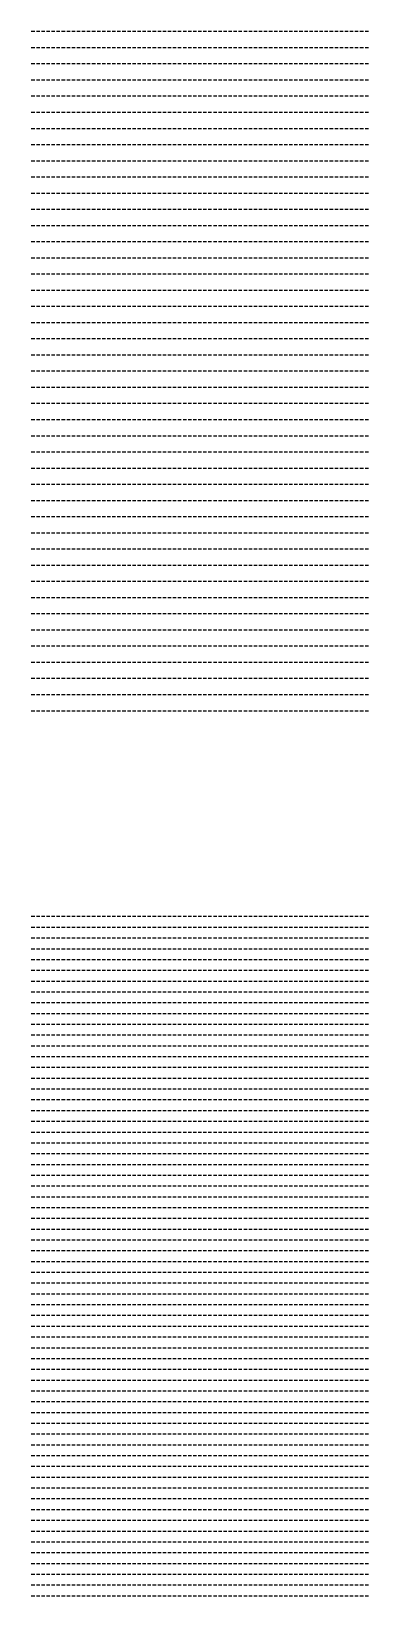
# Model space of a CAD drawing. Header units: feet. Extents: x -13431 to 13250, y 10829 to 29871.
# Drawn here: x 12748 to 13250, y 13181 to 15502 of the extents above; entities that cross this region are included whole.
import ezdxf

# ---------------------------------------------------------------- set-up
doc = ezdxf.new("R2010")
doc.units = ezdxf.units.FT
doc.header["$MEASUREMENT"] = 0
doc.linetypes.add('DASHED', pattern=[0.75, 0.5, -0.25])
doc.layers.add('STRUCTURAL', color=4, linetype='DASHED')

msp = doc.modelspace()

# ---------------------------------------------------------------- linework, layer by layer
at = {"layer": 'STRUCTURAL', "color": 1, "linetype": 'DASHED', "ltscale": 10}
for p, q in [((12748.0137, 15501.80369), (13249.91724, 15501.80369)), ((12748.0137, 15477.80369), (13249.91724, 15477.80369)), ((12748.0137, 15453.80369), (13249.91724, 15453.80369)), ((12748.0137, 15429.80369), (13249.91724, 15429.80369)), ((12748.0137, 15405.80369), (13249.91724, 15405.80369)), ((12748.0137, 15381.80369), (13249.91724, 15381.80369)), ((12748.0137, 15357.80369), (13249.91724, 15357.80369)), ((12748.0137, 15333.80369), (13249.91724, 15333.80369)), ((12748.0137, 15309.80369), (13249.91724, 15309.80369)), ((12748.0137, 15285.80369), (13249.91724, 15285.80369)), ((12748.0137, 15261.80369), (13249.91724, 15261.80369)), ((12748.0137, 15237.80369), (13249.91724, 15237.80369)), ((12748.0137, 15213.80369), (13249.91724, 15213.80369)), ((12748.0137, 15189.80369), (13249.91724, 15189.80369)), ((12748.0137, 15165.80369), (13249.91724, 15165.80369)), ((12748.0137, 15141.80369), (13249.91724, 15141.80369)), ((12748.0137, 15117.80369), (13249.91724, 15117.80369)), ((12748.0137, 15093.80369), (13249.91724, 15093.80369)), ((12748.0137, 15069.80369), (13249.91724, 15069.80369)), ((12748.0137, 15045.80369), (13249.91724, 15045.80369)), ((12748.0137, 15021.80369), (13249.91724, 15021.80369)), ((12748.0137, 14997.80369), (13249.91724, 14997.80369)), ((12748.0137, 14973.80369), (13249.91724, 14973.80369)), ((12748.0137, 14949.80369), (13249.91724, 14949.80369)), ((12748.0137, 14925.80369), (13249.91724, 14925.80369)), ((12748.0137, 14901.80369), (13249.91724, 14901.80369)), ((12748.0137, 14877.80369), (13249.91724, 14877.80369)), ((12748.0137, 14853.80369), (13249.91724, 14853.80369)), ((12748.0137, 14829.80369), (13249.91724, 14829.80369)), ((12748.0137, 14805.80369), (13249.91724, 14805.80369)), ((12748.0137, 14781.80369), (13249.91724, 14781.80369)), ((12748.0137, 14757.80369), (13249.91724, 14757.80369)), ((12748.0137, 14733.80369), (13249.91724, 14733.80369)), ((12748.0137, 14709.80369), (13249.91724, 14709.80369)), ((12748.0137, 14685.80369), (13249.91724, 14685.80369)), ((12748.0137, 14661.80369), (13249.91724, 14661.80369)), ((12748.0137, 14637.80369), (13249.91724, 14637.80369)), ((12748.0137, 14613.80369), (13249.91724, 14613.80369)), ((12748.0137, 14589.80369), (13249.91724, 14589.80369)), ((12748.0137, 14565.80369), (13249.91724, 14565.80369)), ((12748.0137, 14541.80369), (13249.91724, 14541.80369)), ((12748.0137, 14517.80369), (13249.91724, 14517.80369)), ((12748.0137, 14493.80369), (13249.91724, 14493.80369)), ((12748.0137, 14188.67185), (13249.91724, 14188.67185)), ((12748.0137, 14172.67185), (13249.91724, 14172.67185)), ((12748.0137, 14156.67185), (13249.91724, 14156.67185)), ((12748.0137, 14140.67185), (13249.91724, 14140.67185)), ((12748.0137, 14124.67185), (13249.91724, 14124.67185)), ((12748.0137, 14108.67185), (13249.91724, 14108.67185)), ((12748.0137, 14092.67185), (13249.91724, 14092.67185)), ((12748.0137, 14076.67185), (13249.91724, 14076.67185)), ((12748.0137, 14060.67185), (13249.91724, 14060.67185)), ((12748.0137, 14044.67185), (13249.91724, 14044.67185)), ((12748.0137, 14028.67185), (13249.91724, 14028.67185)), ((12748.0137, 14012.67185), (13249.91724, 14012.67185)), ((12748.0137, 13996.67185), (13249.91724, 13996.67185)), ((12748.0137, 13980.67185), (13249.91724, 13980.67185)), ((12748.0137, 13964.67185), (13249.91724, 13964.67185)), ((12748.0137, 13948.67185), (13249.91724, 13948.67185)), ((12748.0137, 13932.67185), (13249.91724, 13932.67185)), ((12748.0137, 13916.67185), (13249.91724, 13916.67185)), ((12748.0137, 13900.67185), (13249.91724, 13900.67185)), ((12748.0137, 13884.67185), (13249.91724, 13884.67185)), ((12748.0137, 13868.67185), (13249.91724, 13868.67185)), ((12748.0137, 13852.67185), (13249.91724, 13852.67185)), ((12748.0137, 13836.67185), (13249.91724, 13836.67185)), ((12748.0137, 13820.67185), (13249.91724, 13820.67185)), ((12748.0137, 13804.67185), (13249.91724, 13804.67185)), ((12748.0137, 13788.67185), (13249.91724, 13788.67185)), ((12748.0137, 13772.67185), (13249.91724, 13772.67185)), ((12748.0137, 13756.67185), (13249.91724, 13756.67185)), ((12748.0137, 13740.67185), (13249.91724, 13740.67185)), ((12748.0137, 13724.67185), (13249.91724, 13724.67185)), ((12748.0137, 13708.67185), (13249.91724, 13708.67185)), ((12748.0137, 13692.67185), (13249.91724, 13692.67185)), ((12748.0137, 13676.67185), (13249.91724, 13676.67185)), ((12748.0137, 13660.67185), (13249.91724, 13660.67185)), ((12748.0137, 13644.67185), (13249.91724, 13644.67185)), ((12748.0137, 13628.67185), (13249.91724, 13628.67185)), ((12748.0137, 13612.67185), (13249.91724, 13612.67185)), ((12748.0137, 13596.67185), (13249.91724, 13596.67185)), ((12748.0137, 13580.67185), (13249.91724, 13580.67185)), ((12748.0137, 13564.67185), (13249.91724, 13564.67185)), ((12748.0137, 13548.67185), (13249.91724, 13548.67185)), ((12748.0137, 13532.67185), (13249.91724, 13532.67185)), ((12748.0137, 13516.67185), (13249.91724, 13516.67185)), ((12748.0137, 13500.67185), (13249.91724, 13500.67185)), ((12748.0137, 13484.67185), (13249.91724, 13484.67185)), ((12748.0137, 13468.67185), (13249.91724, 13468.67185)), ((12748.0137, 13452.67185), (13249.91724, 13452.67185)), ((12748.0137, 13436.67185), (13249.91724, 13436.67185)), ((12748.0137, 13420.67185), (13249.91724, 13420.67185)), ((12748.0137, 13404.67185), (13249.91724, 13404.67185)), ((12748.0137, 13388.67185), (13249.91724, 13388.67185)), ((12748.0137, 13372.67185), (13249.91724, 13372.67185)), ((12748.0137, 13356.67185), (13249.91724, 13356.67185)), ((12748.0137, 13340.67185), (13249.91724, 13340.67185)), ((12748.0137, 13324.67185), (13249.91724, 13324.67185)), ((12748.0137, 13308.67185), (13249.91724, 13308.67185)), ((12748.0137, 13292.67185), (13249.91724, 13292.67185)), ((12748.0137, 13276.67185), (13249.91724, 13276.67185)), ((12748.0137, 13260.67185), (13249.91724, 13260.67185)), ((12748.0137, 13244.67185), (13249.91724, 13244.67185)), ((12748.0137, 13228.67185), (13249.91724, 13228.67185)), ((12748.0137, 13212.67185), (13249.91724, 13212.67185)), ((12748.0137, 13196.67185), (13249.91724, 13196.67185)), ((12748.0137, 13180.67185), (13249.91724, 13180.67185))]:
    msp.add_line(p, q, dxfattribs=at)

doc.saveas('drawing.dxf')
